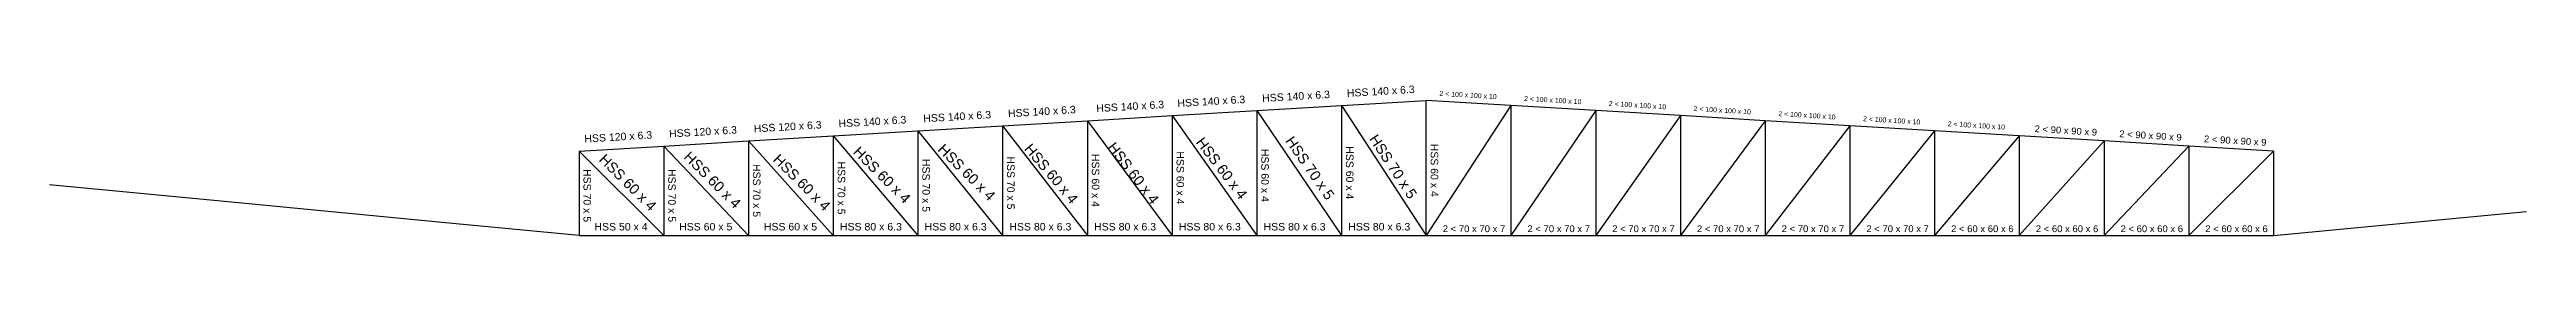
# Model space of a CAD drawing. Header units: inches. Extents: x -15 to 2803056, y 0 to 866270.
# Drawn here: x 554677 to 613150, y 230930 to 234487 of the extents above; entities that cross this region are included whole.
import ezdxf

# ---------------------------------------------------------------- set-up
doc = ezdxf.new("R2010")
doc.units = ezdxf.units.IN
doc.header["$LTSCALE"] = 100
doc.header["$MEASUREMENT"] = 0
doc.layers.add('initial layout', color=7, linetype='Continuous')
doc.layers.add('sections', color=3, linetype='Continuous')
doc.styles.get("Standard").update_dxf_attribs({"font": 'arial.ttf'})

msp = doc.modelspace()

# ---------------------------------------------------------------- texts
at = {"layer": 'sections'}
for s, height, rotation, p in [('HSS 140 x 6.3', 177.94912, 3.43363037, (585307.572, 234213.021)), ('HSS 140 x 6.3', 177.94912, 3.43363037, (577307.572, 233733.021)), ('HSS 140 x 6.3', 177.94912, 3.43363037, (579392.122, 233853.021)), ('HSS 140 x 6.3', 177.94912, 3.43363037, (581307.572, 233973.021)), ('HSS 140 x 6.3', 177.94912, 3.43363037, (583307.572, 234093.021)), ('2 < 100 x 100 x 10', 117.42551, 356.56636964, (587484.757, 234240.872)), ('2 < 100 x 100 x 10', 117.42551, 356.56636964, (589484.757, 234120.872)), ('2 < 100 x 100 x 10', 117.42551, 356.56636964, (591484.757, 234000.872)), ('2 < 100 x 100 x 10', 117.42551, 356.56636964, (593484.757, 233880.872)), ('HSS 120 x 6.3', 177.94912, 3.43363037, (567307.572, 233133.021)), ('HSS 120 x 6.3', 177.94912, 3.43363037, (569307.572, 233253.021)), ('HSS 120 x 6.3', 177.94912, 3.43363037, (571307.572, 233373.021)), ('HSS 140 x 6.3', 177.94912, 3.43363037, (573307.572, 233493.021)), ('HSS 140 x 6.3', 177.94912, 3.43363037, (575307.572, 233613.021)), ('HSS 70 x 5', 244.9446, 303.36235379, (585817.25, 233220.854)), ('2 < 100 x 100 x 10', 117.42551, 356.56636964, (595484.757, 233760.872)), ('2 < 100 x 100 x 10', 117.42551, 356.56636964, (597484.757, 233640.872)), ('2 < 100 x 100 x 10', 117.42551, 356.56636964, (599484.757, 233520.872)), ('2 < 90 x 90 x 9', 160.41277, 356.56636964, (601533.74, 233383.139)), ('2 < 90 x 90 x 9', 160.41277, 356.56636964, (603533.74, 233263.139)), ('HSS 60 x 4', 244.9446, 315, (567629.198, 232712.906)), ('HSS 60 x 4', 244.9446, 315, (569629.198, 232772.906)), ('HSS 60 x 4', 244.9446, 315, (571736.34, 232712.906)), ('HSS 60 x 4', 244.9446, 315, (573629.198, 232892.906)), ('HSS 70 x 5', 177.9491, 270, (575281.866, 232745.87)), ('HSS 60 x 4', 244.9446, 315, (575629.198, 232952.906)), ('HSS 70 x 5', 177.9491, 270, (577281.866, 232805.87)), ('HSS 60 x 4', 244.9446, 310.24432965, (577670.991, 232977.197)), ('HSS 60 x 4', 177.9491, 270, (579281.866, 232865.87)), ('HSS 60 x 4', 244.9446, 307.57446214, (579637.03, 233019.307)), ('HSS 60 x 4', 177.9491, 270, (581281.866, 232925.87)), ('HSS 60 x 4', 244.9446, 307.45023937, (581724.425, 233137.964)), ('HSS 60 x 4', 177.9491, 270, (583281.866, 232985.87)), ('HSS 70 x 5', 244.9446, 304.69699567, (583838.387, 233172.468)), ('HSS 60 x 4', 177.9491, 270, (585281.866, 233045.87)), ('HSS 60 x 4', 177.9491, 270, (587281.866, 233105.87)), ('2 < 90 x 90 x 9', 160.41277, 356.56636964, (605533.74, 233143.139)), ('HSS 70 x 5', 177.9491, 270, (567281.866, 232505.87)), ('HSS 70 x 5', 177.9491, 270, (569281.866, 232505.87)), ('HSS 70 x 5', 177.9491, 270, (571281.866, 232625.87)), ('HSS 70 x 5', 177.9491, 270, (573281.866, 232685.87)), ('HSS 50 x 4', 177.9491, 0, (567539.234, 231051.651)), ('HSS 60 x 5', 177.9491, 0, (569539.234, 231051.651)), ('HSS 60 x 5', 177.9491, 0, (571539.234, 231051.651)), ('HSS 80 x 6.3', 177.94912, 0, (573335.139, 231051.651)), ('HSS 80 x 6.3', 177.94912, 0, (575335.139, 231051.651)), ('HSS 80 x 6.3', 177.94912, 0, (577335.139, 231051.651)), ('HSS 80 x 6.3', 177.94912, 0, (579335.139, 231051.651)), ('HSS 80 x 6.3', 177.94912, 0, (581335.139, 231051.651)), ('HSS 80 x 6.3', 177.94912, 0, (583335.139, 231051.651)), ('HSS 80 x 6.3', 177.94912, 0, (585335.139, 231051.651)), ('2 < 70 x 70 x 7', 160.41277, 0, (587566.666, 231011.684)), ('2 < 70 x 70 x 7', 160.41277, 0, (589566.666, 231011.684)), ('2 < 70 x 70 x 7', 160.41277, 0, (591566.666, 231011.684)), ('2 < 70 x 70 x 7', 160.41277, 0, (593566.666, 231011.684)), ('2 < 70 x 70 x 7', 160.41277, 0, (595566.666, 231011.684)), ('2 < 70 x 70 x 7', 160.41277, 0, (597566.666, 231011.684)), ('2 < 60 x 60 x 6', 160.41277, 0, (599566.666, 231011.684)), ('2 < 60 x 60 x 6', 160.41277, 0, (601566.666, 231011.684)), ('2 < 60 x 60 x 6', 160.41277, 0, (603566.666, 231011.684)), ('2 < 60 x 60 x 6', 160.41277, 0, (605566.666, 231011.684))]:
    msp.add_text(s, height=height, rotation=rotation, dxfattribs=at).set_placement(p)

# ---------------------------------------------------------------- linework, layer by layer
at = {"layer": 'initial layout'}
for p, q in [((581176.999, 233770.301), (583176.999, 233890.301)), ((583176.999, 233890.301), (585176.999, 234010.301)), ((583176.999, 233890.301), (583176.999, 230930.301)), ((583176.999, 233890.301), (585176.999, 230930.301)), ((585176.999, 234010.301), (587176.999, 234130.301)), ((585176.999, 234010.301), (585176.999, 230930.301)), ((585176.999, 234010.301), (587176.999, 230930.301)), ((587176.999, 230930.301), (587176.999, 234130.301)), ((587176.999, 230930.301), (587176.999, 234130.301)), ((589176.999, 234010.301), (587176.999, 234130.301)), ((589176.999, 234010.301), (587176.999, 230930.301)), ((589176.999, 234010.301), (589176.999, 230930.301)), ((591176.999, 233890.301), (589176.999, 234010.301)), ((591176.999, 233890.301), (589176.999, 230930.301)), ((591176.999, 233890.301), (591176.999, 230930.301)), ((593176.999, 233770.301), (591176.999, 233890.301)), ((573176.999, 233290.301), (575176.999, 233410.301)), ((575176.999, 233410.301), (577176.999, 233530.301)), ((575176.999, 233410.301), (575176.999, 230930.301)), ((575176.999, 233410.301), (577176.999, 230930.301)), ((577176.999, 233530.301), (579176.999, 233650.301)), ((577176.999, 233530.301), (577176.999, 230930.301)), ((577176.999, 233530.301), (579176.999, 230930.301)), ((579176.999, 233650.301), (581176.999, 233770.301)), ((579176.999, 233650.301), (579176.999, 230930.301)), ((579176.999, 233650.301), (581176.999, 230930.301)), ((581176.999, 233770.301), (581176.999, 230930.301)), ((581176.999, 233770.301), (583176.999, 230930.301)), ((593176.999, 233770.301), (591176.999, 230930.301)), ((593176.999, 233770.301), (593176.999, 230930.301)), ((595176.999, 233650.301), (593176.999, 233770.301)), ((595176.999, 233650.301), (593176.999, 230930.301)), ((595176.999, 233650.301), (595176.999, 230930.301)), ((597176.999, 233530.301), (595176.999, 233650.301)), ((597176.999, 233530.301), (595176.999, 230930.301)), ((597176.999, 233530.301), (597176.999, 230930.301)), ((599176.999, 233410.301), (597176.999, 233530.301)), ((599176.999, 233410.301), (597176.999, 230930.301)), ((599176.999, 233410.301), (599176.999, 230930.301)), ((601176.999, 233290.301), (599176.999, 233410.301)), ((567176.999, 232930.301), (569176.999, 233050.301)), ((567176.999, 232930.301), (567176.999, 230930.301)), ((567176.999, 232930.301), (569176.999, 230930.301)), ((569176.999, 233050.301), (571176.999, 233170.301)), ((569176.999, 233050.301), (569176.999, 230930.301)), ((569176.999, 233050.301), (571176.999, 230930.301)), ((571176.999, 233170.301), (573176.999, 233290.301)), ((571176.999, 233170.301), (571176.999, 230930.301)), ((571176.999, 233170.301), (573176.999, 230930.301)), ((573176.999, 233290.301), (573176.999, 230930.301)), ((573176.999, 233290.301), (575176.999, 230930.301)), ((601176.999, 233290.301), (599176.999, 230930.301)), ((601176.999, 233290.301), (601176.999, 230930.301)), ((603176.999, 233170.301), (601176.999, 233290.301)), ((603176.999, 233170.301), (601176.999, 230930.301)), ((603176.999, 233170.301), (603176.999, 230930.301)), ((605176.999, 233050.301), (603176.999, 233170.301)), ((605176.999, 233050.301), (603176.999, 230930.301)), ((605176.999, 233050.301), (605176.999, 230930.301)), ((607176.999, 232930.301), (605176.999, 233050.301)), ((607176.999, 232930.301), (605176.999, 230930.301)), ((607176.999, 232930.301), (607176.999, 230930.301)), ((559213.61, 231694.786), (554676.999, 232130.301)), ((564190.728, 231216.983), (559213.61, 231694.786)), ((567176.999, 230930.301), (564190.728, 231216.983)), ((607176.999, 230930.301), (610163.27, 231216.983)), ((610163.27, 231216.983), (613149.541, 231503.665)), ((567176.999, 230930.301), (569176.999, 230930.301)), ((569176.999, 230930.301), (571176.999, 230930.301)), ((571176.999, 230930.301), (573176.999, 230930.301)), ((573176.999, 230930.301), (575176.999, 230930.301)), ((575176.999, 230930.301), (577176.999, 230930.301)), ((577176.999, 230930.301), (579176.999, 230930.301)), ((579176.999, 230930.301), (581176.999, 230930.301)), ((581176.999, 230930.301), (583176.999, 230930.301)), ((583176.999, 230930.301), (585176.999, 230930.301)), ((585176.999, 230930.301), (587176.999, 230930.301)), ((587176.999, 230930.301), (589176.999, 230930.301)), ((589176.999, 230930.301), (591176.999, 230930.301)), ((591176.999, 230930.301), (593176.999, 230930.301)), ((593176.999, 230930.301), (595176.999, 230930.301)), ((595176.999, 230930.301), (597176.999, 230930.301)), ((597176.999, 230930.301), (599176.999, 230930.301)), ((599176.999, 230930.301), (601176.999, 230930.301)), ((601176.999, 230930.301), (603176.999, 230930.301)), ((603176.999, 230930.301), (605176.999, 230930.301)), ((605176.999, 230930.301), (607176.999, 230930.301))]:
    msp.add_line(p, q, dxfattribs=at)

msp.set_redraw_order([(e.dxf.handle, doc.entitydb.next_handle()) for e in msp.query("TEXT MTEXT ATTDEF DIMENSION ARC_DIMENSION")])  # texts and dimensions are drawn at this point

doc.saveas('drawing.dxf')
